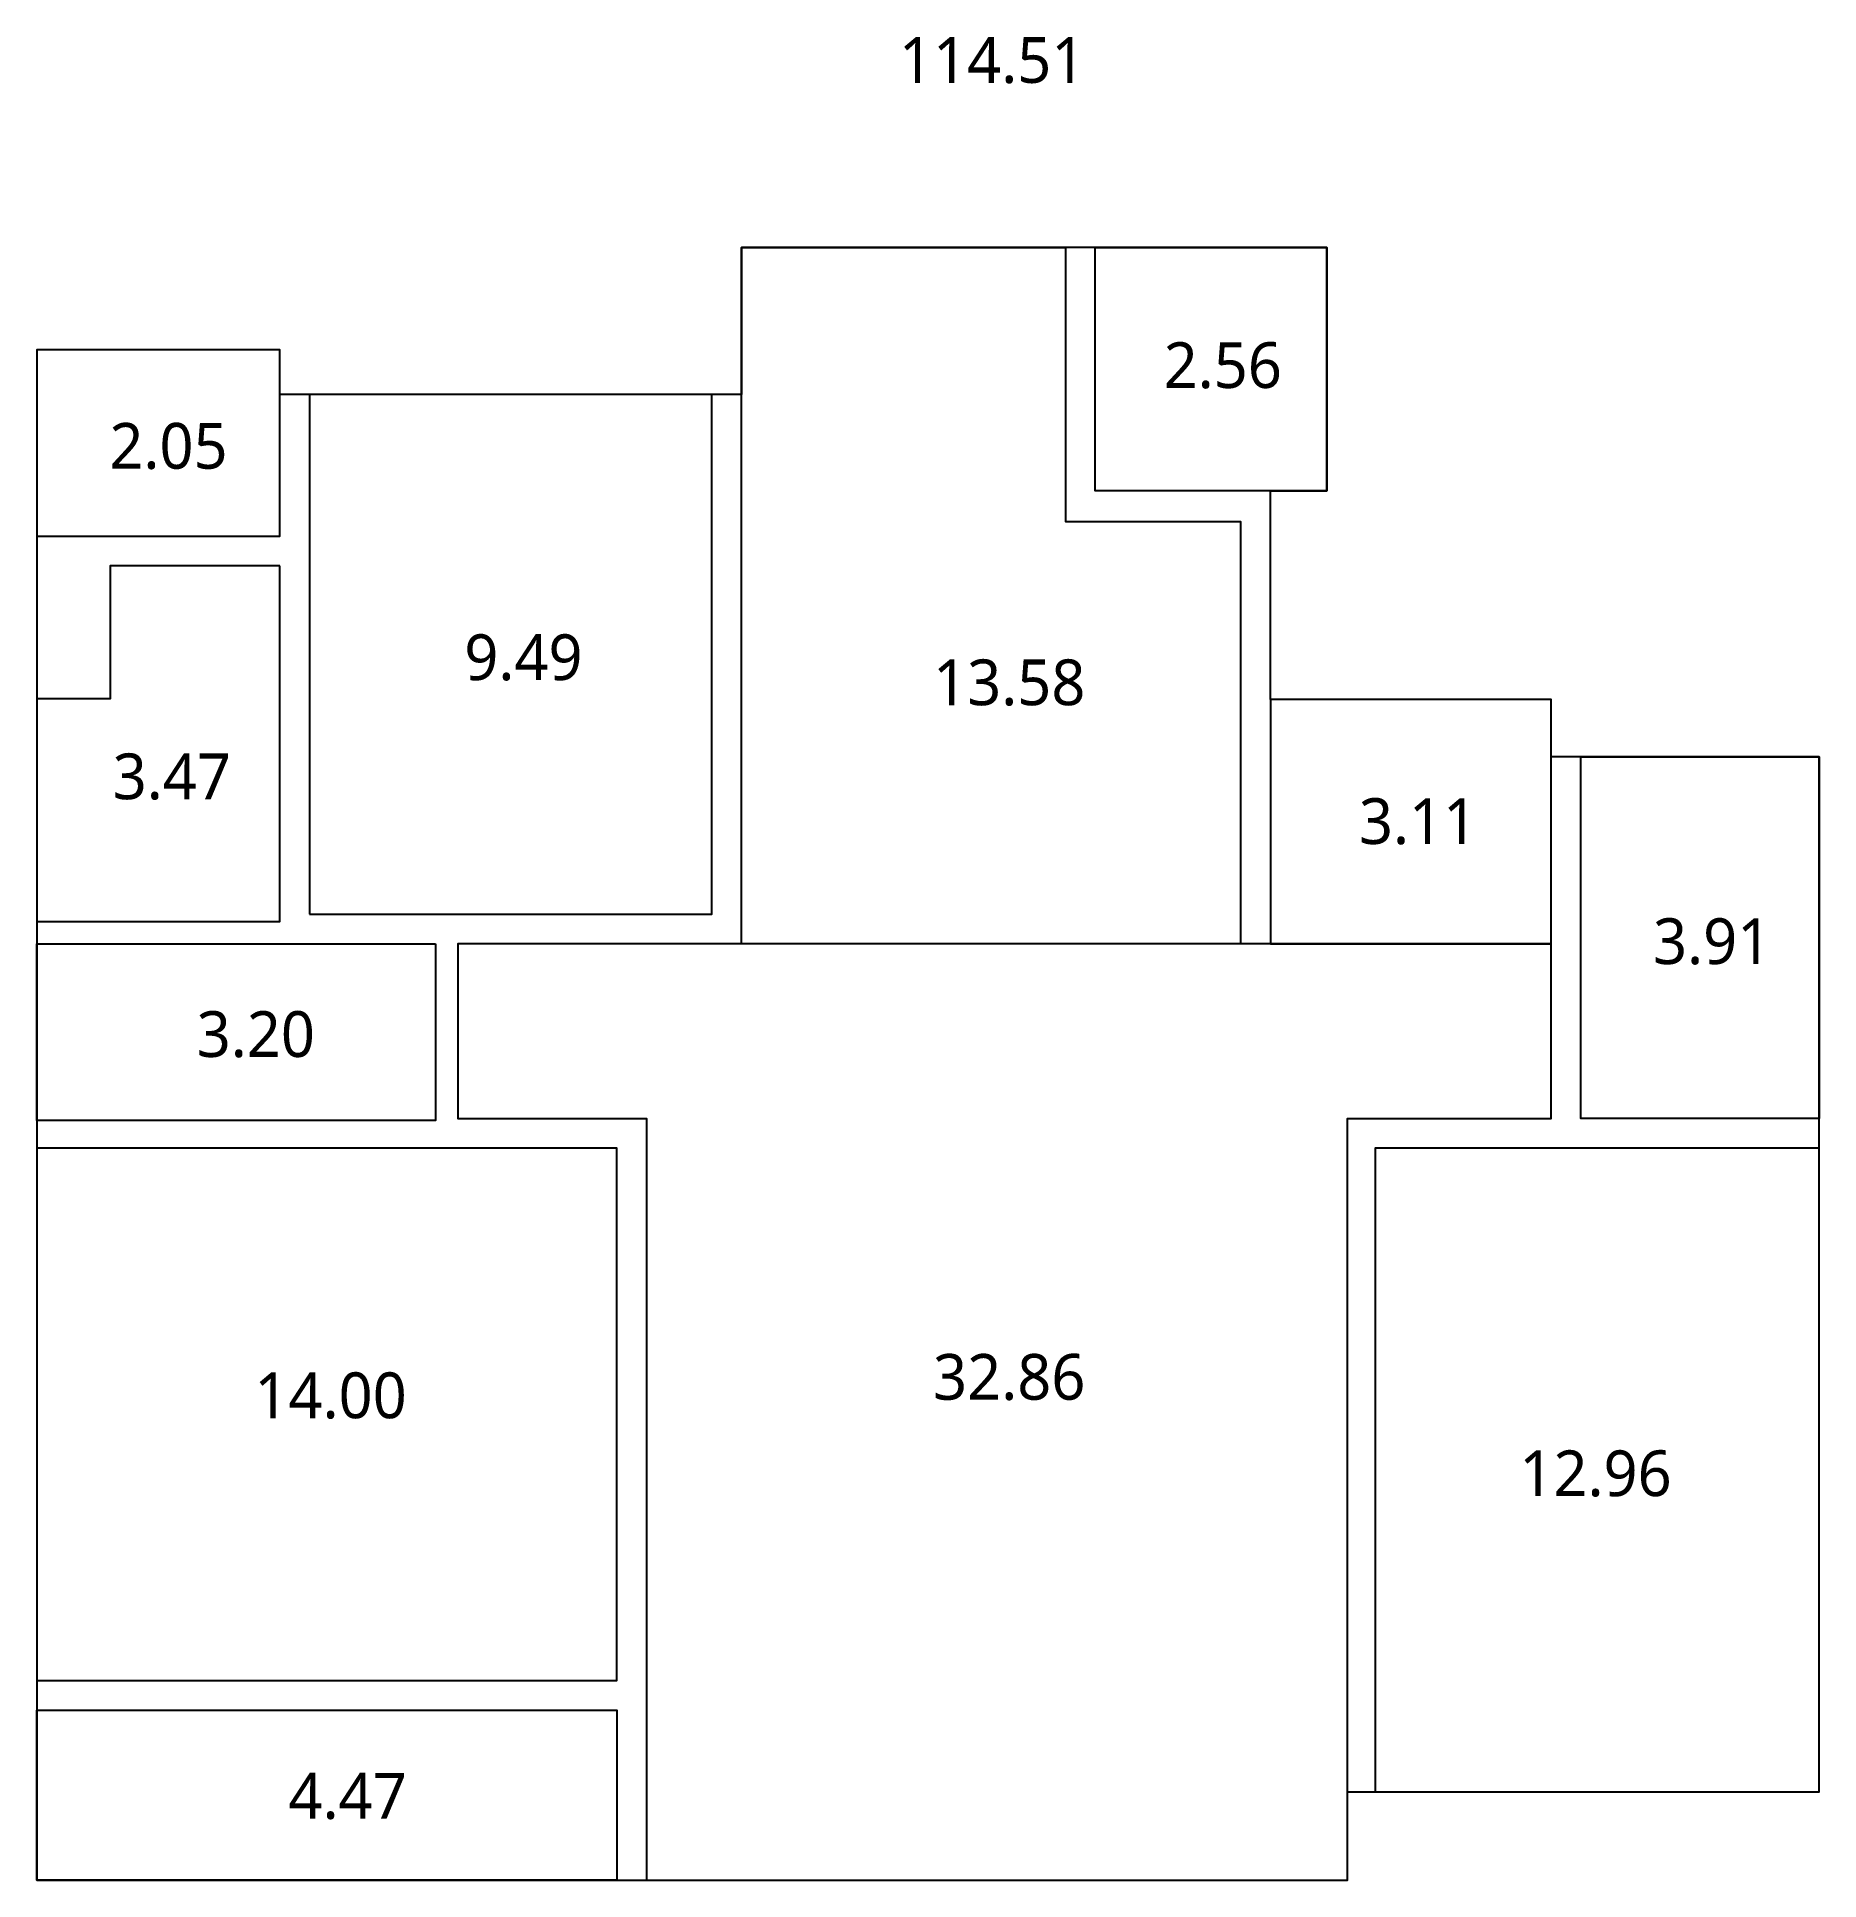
# Model space of a CAD drawing. Header units: millimetres. Extents: x 217202 to 745838, y -6815 to 171372.
# Drawn here: x 240492 to 252492, y 61000 to 73411 of the extents above; entities that cross this region are included whole.
import ezdxf
from ezdxf.enums import TextEntityAlignment as Align

# ---------------------------------------------------------------- set-up
doc = ezdxf.new("R2010")
doc.units = ezdxf.units.MM
doc.styles.add('HY울릉도L', font='NanumBarunGothic.ttf')

msp = doc.modelspace()

# ---------------------------------------------------------------- texts
at = {"style": 'HY울릉도L'}
for s, p in [('114.51', (247551.6, 73101.2)), ('2.56', (248874.5, 71046.7)), ('2.05', (241776.1, 70503.2)), ('9.49', (244165.9, 69080)), ('13.58', (247551.6, 68910.9)), ('3.47', (241798.6, 68277.9)), ('3.11', (250189.3, 67976.5)), ('3.91', (252169.7, 67168)), ('3.20', (242364.1, 66542.4)), ('32.86', (247551.6, 64234.3)), ('14.00', (242982.2, 64109.9)), ('12.96', (251499, 63585.1)), ('4.47', (242982.2, 61412.8))]:
    msp.add_text(s, height=308.16, dxfattribs=at).set_placement(p, align=Align.RIGHT)

# ---------------------------------------------------------------- linework, layer by layer
for points in [[(249176.6, 71993.6), (245236.6, 71993.6), (245236.6, 71003.6), (242126.6, 71003.6), (242126.6, 71303.6), (240491.6, 71303.6), (240491.6, 60999.6), (249316.6, 60999.6), (249316.6, 61593.6), (252491.6, 61593.6), (252491.6, 68563.6), (250686.6, 68563.6), (250686.6, 68948.6), (248796.6, 68948.6), (248796.6, 70353.6), (249176.6, 70353.6), (249176.6, 71993.6)], [(242126.6, 69848.6), (240984.6, 69848.6), (240984.6, 68953.6), (240491.6, 68953.6), (240491.6, 67453.6), (242126.6, 67453.6), (242126.6, 69848.6)], [(243176.6, 67303.6), (243176.6, 66113.6), (240491.6, 66113.6), (240491.6, 67303.6), (243176.6, 67303.6)]]:
    msp.add_lwpolyline(points)
for points in [[(245236.6, 67303.6), (245236.6, 71993.6), (247416.6, 71993.6), (247416.6, 70148.6), (248596.6, 70148.6), (248596.6, 67303.6)], [(247616.6, 71993.6), (249176.6, 71993.6), (249176.6, 70353.6), (247616.6, 70353.6)], [(240491.6, 70048.6), (242126.6, 70048.6), (242126.6, 71303.6), (240491.6, 71303.6)], [(242326.6, 67503.6), (245036.6, 67503.6), (245036.6, 71003.6), (242326.6, 71003.6)], [(248796.6, 67303.6), (250686.6, 67303.6), (250686.6, 68948.6), (248796.6, 68948.6)], [(250886.6, 68563.6), (252491.6, 68563.6), (252491.6, 66128.6), (250886.6, 66128.6)], [(250686.6, 67303.6), (243326.6, 67303.6), (243326.6, 66128.6), (244596.6, 66128.6), (244596.6, 60999.6), (249316.6, 60999.6), (249316.6, 66128.6), (250686.6, 66128.6)], [(240491.6, 62344.6), (244396.6, 62344.6), (244396.6, 65928.6), (240491.6, 65928.6)], [(249501.6, 61593.6), (252491.6, 61593.6), (252491.6, 65928.6), (249501.6, 65928.6)], [(244396.6, 60999.6), (240491.6, 60999.6), (240491.6, 62144.6), (244396.6, 62144.6)]]:
    msp.add_lwpolyline(points, close=True)

msp.set_redraw_order([(e.dxf.handle, doc.entitydb.next_handle()) for e in msp.query("TEXT MTEXT ATTDEF DIMENSION ARC_DIMENSION")])  # texts and dimensions are drawn at this point

doc.saveas('drawing.dxf')
